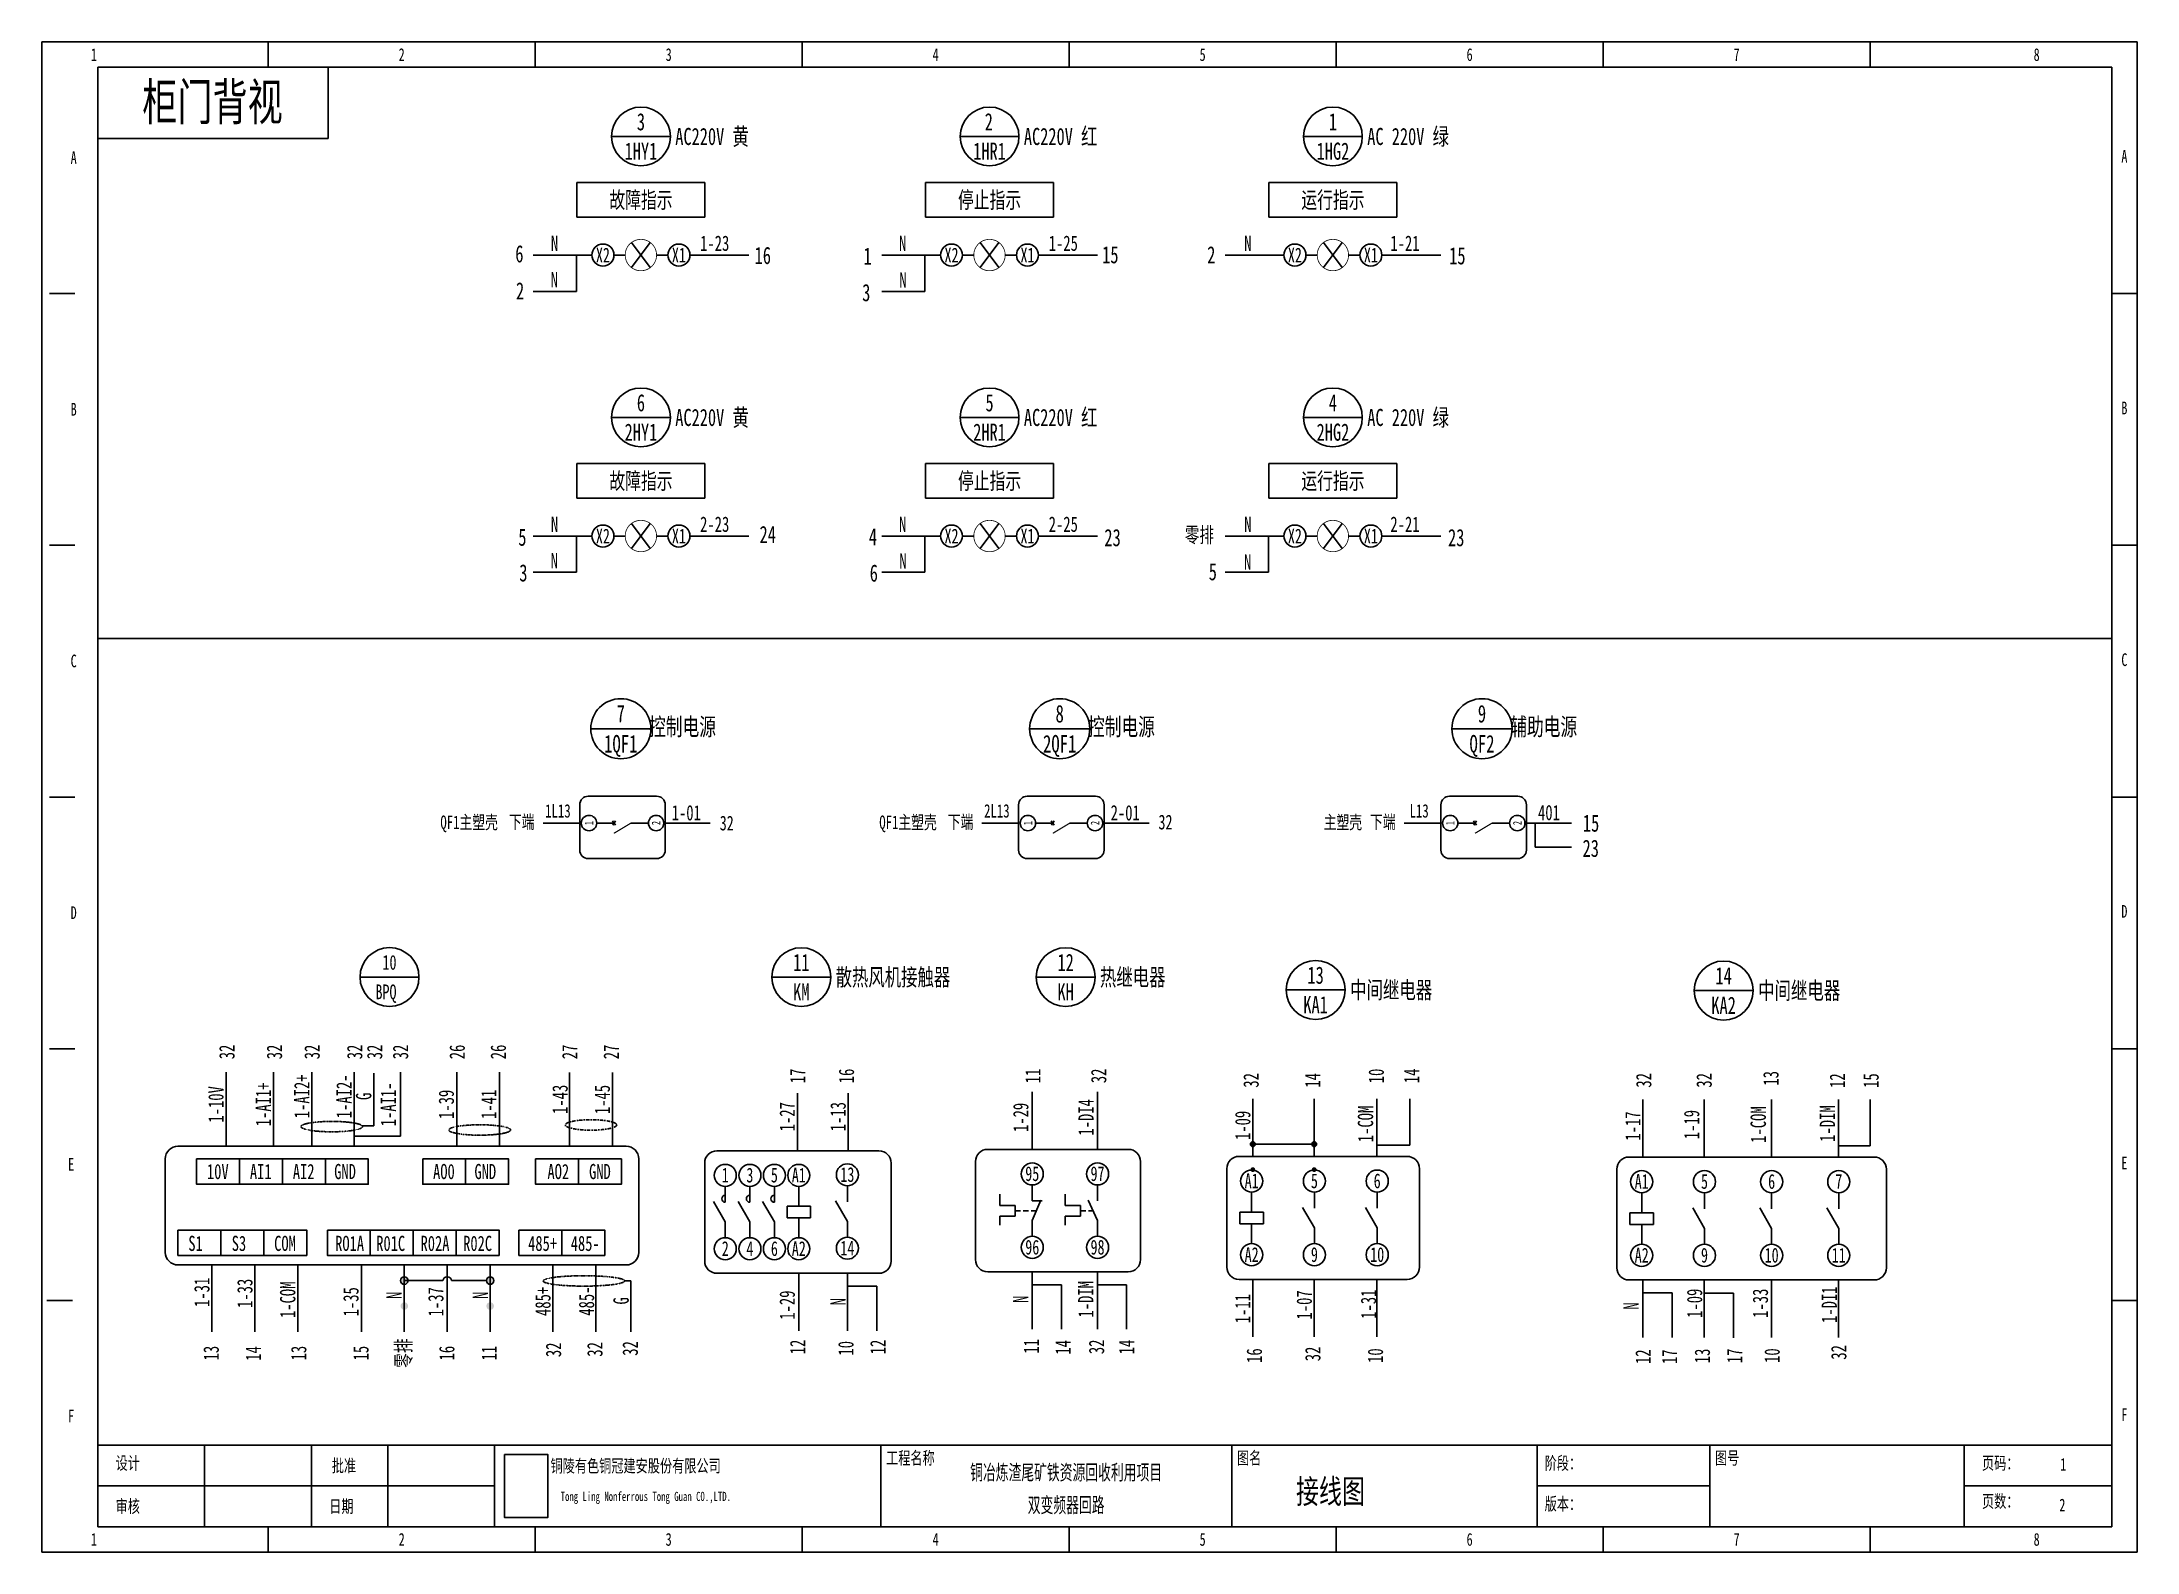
# Model space of a CAD drawing. Header units: millimetres. Extents: x 401220 to 2750366, y -101310 to 943175.
# Drawn here: x 1110437 to 1171020, y 442864 to 486537 of the extents above; entities that cross this region are included whole.
import ezdxf
from ezdxf.enums import TextEntityAlignment as Align

# ---------------------------------------------------------------- set-up
doc = ezdxf.new("R2010")
doc.units = ezdxf.units.MM
doc.linetypes.add('DASHDOT', pattern=[1, 0.5, -0.25, 0, -0.25])
doc.layers.add('SW', color=8, linetype='Continuous', lineweight=20)
doc.styles.add('IDQSTYLE', font='NSimSun.ttf', dxfattribs={"width": 0.7})
doc.styles.add('标准', font='NSimSun.ttf', dxfattribs={"width": 0.667})

msp = doc.modelspace()

# ---------------------------------------------------------------- texts
at = {"style": 'IDQSTYLE', "width": 0.7}
for s, p in [('1', (1111943.8, 485875.3)), ('2', (1120840.2, 485875.3)), ('3', (1128560.1, 485875.3)), ('4', (1136280, 485875.3)), ('5', (1144000, 485875.3)), ('6', (1151719.9, 485875.3)), ('7', (1159439.9, 485875.3)), ('8', (1168115.6, 485875.3)), ('A', (1111355.6, 482897.6)), ('A', (1170652.2, 482934.4)), ('B', (1111355.6, 475618.8)), ('B', (1170652.2, 475655.6)), ('C', (1111355.6, 468340)), ('C', (1170652.2, 468376.8)), ('D', (1111355.6, 461061.2)), ('D', (1170652.2, 461098)), ('E', (1111282.1, 453782.4)), ('E', (1170652.2, 453819.2)), ('F', (1111282.1, 446503.6)), ('F', (1170652.2, 446540.4)), ('1', (1111943.8, 442937.7)), ('2', (1120840.2, 442937.7)), ('3', (1128560.1, 442937.7)), ('4', (1136280, 442937.7)), ('5', (1144000, 442937.7)), ('6', (1151719.9, 442937.7)), ('7', (1159439.9, 442937.7)), ('8', (1168115.6, 442937.7))]:
    msp.add_text(s, height=368.4, dxfattribs=at).set_placement(p, align=Align.BOTTOM_CENTER)
msp.add_text('柜门背视', height=1063.02, dxfattribs=at).set_placement((1115370.9, 484823.2), align=Align.MIDDLE)
for s, height, p in [('3', 496.1, (1127757.9, 484228.1)), ('2', 496.1, (1137817.1, 484228.1)), ('1', 496.1, (1147766.7, 484228.1)), ('1HY1', 496.08, (1127757.9, 483377.6)), ('1HR1', 496.08, (1137837.8, 483377.6)), ('1HG2', 496.08, (1147766.7, 483377.6)), ('故障指示', 478.36, (1127757.9, 481968.6)), ('停止指示', 478.36, (1137837.8, 481967.6)), ('运行指示', 478.36, (1147766.7, 481968.6)), ('6', 496.1, (1124243.4, 480409.7)), ('N', 443.1, (1125259.9, 480715.2)), ('X2', 425.21, (1126658.1, 480372.8)), ('X1', 425.21, (1128855, 480372.8)), ('1-23', 443.1, (1129890.6, 480715.2)), ('16', 497.82, (1131281.3, 480362.2)), ('1', 496.1, (1134310.2, 480341.5)), ('N', 443.1, (1135326, 480715.2)), ('X2', 425.21, (1136738, 480372.8)), ('X1', 425.21, (1138934.9, 480372.8)), ('1-25', 443.1, (1139970.6, 480715.2)), ('15', 497.82, (1141330.7, 480383.4)), ('2', 496.1, (1144249.1, 480379.4)), ('N', 443.1, (1145306.4, 480715.2)), ('X2', 425.21, (1146666.8, 480372.8)), ('X1', 425.21, (1148863.7, 480372.8)), ('1-21', 443.1, (1149850.3, 480715.2)), ('15', 497.82, (1151364.9, 480352.7)), ('N', 443.1, (1125254.7, 479664.3)), ('N', 443.1, (1135336.4, 479651.9)), ('2', 496.1, (1124263.5, 479336.7)), ('3', 496.1, (1134273, 479287.1)), ('6', 496.1, (1127757.9, 476102.5)), ('5', 496.1, (1137837.8, 476102.5)), ('4', 496.1, (1147766.7, 476102.5)), ('2HY1', 496.08, (1127757.9, 475252.1)), ('2HR1', 496.08, (1137837.8, 475252.1)), ('2HG2', 496.08, (1147766.7, 475252.1)), ('故障指示', 478.36, (1127757.9, 473843.1)), ('停止指示', 478.36, (1137837.8, 473842)), ('运行指示', 478.36, (1147766.7, 473843.1)), ('N', 443.1, (1125259.9, 472589.6)), ('2-23', 443.1, (1129890.6, 472589.6)), ('N', 443.1, (1135326, 472589.6)), ('2-25', 443.1, (1139970.6, 472589.6)), ('零排', 443.1, (1143905.3, 472280.4)), ('N', 443.1, (1145306.4, 472589.6)), ('2-21', 443.1, (1149850.3, 472589.6)), ('5', 496.1, (1124329.9, 472214.3)), ('X2', 425.21, (1126658.1, 472247.3)), ('X1', 425.21, (1128855, 472247.3)), ('24', 497.82, (1131423.3, 472291.5)), ('4', 496.1, (1134467.4, 472229.7)), ('X2', 425.21, (1136738, 472247.3)), ('X1', 425.21, (1138934.9, 472247.3)), ('23', 497.82, (1141395.2, 472202.4)), ('X2', 425.21, (1146666.8, 472247.3)), ('X1', 425.21, (1148863.7, 472247.3)), ('23', 497.82, (1151331.7, 472202.4)), ('3', 496.1, (1124358.4, 471182.6)), ('N', 443.1, (1125254.7, 471538.8)), ('6', 496.1, (1134491.1, 471176.8)), ('N', 443.1, (1135336.4, 471526.4)), ('5', 496.1, (1144294.4, 471216.3)), ('N', 443.1, (1145301.3, 471496.4)), ('7', 506.8, (1127175.3, 467109.3)), ('8', 506.8, (1139866.5, 467109.3)), ('9', 506.8, (1152077.3, 467109.3)), ('1QF1', 506.77, (1127175.3, 466240.5)), ('控制电源', 506.77, (1128959.9, 466734.5)), ('2QF1', 506.77, (1139866.5, 466240.5)), ('控制电源', 506.77, (1141651.2, 466734.5)), ('QF2', 506.77, (1152077.3, 466240.5)), ('辅助电源', 506.77, (1153861.9, 466734.5)), ('1-01', 443.1, (1129069.7, 464245.4)), ('32', 425.55, (1130239, 463947.6)), ('2-01', 443.1, (1141760.9, 464245.4)), ('32', 425.55, (1142925.2, 463975.7)), ('401', 443.1, (1154013.9, 464251.5)), ('15', 497.82, (1155231.7, 463945.6)), ('23', 497.82, (1155221.8, 463217.1)), ('10', 426.23, (1120487.5, 459918.3)), ('11', 496.08, (1132394.5, 459917.2)), ('12', 496.08, (1140039, 459917.2)), ('BPQ ', 426.23, (1120487.5, 459065.8)), ('KM', 496.08, (1132394.5, 459066.8)), ('KH', 496.08, (1140039, 459066.8)), ('13', 497.82, (1147266.5, 459548.2)), ('14', 497.82, (1159063.7, 459530.4)), ('KA1', 497.82, (1147266.5, 458694.8)), ('KA2', 497.82, (1159063.7, 458677)), ('接线图', 696.18, (1147695.9, 444620.8))]:
    msp.add_text(s, height=height, dxfattribs=at).set_placement(p, align=Align.MIDDLE_CENTER)
for s, height, p in [('AC220V 黄', 496.08, (1128750.1, 483802.8)), ('AC220V 红', 496.08, (1138830, 483802.8)), ('AC 220V 绿', 496.08, (1148758.8, 483802.8)), ('AC220V 黄', 496.08, (1128750.1, 475677.3)), ('AC220V 红', 496.08, (1138830, 475677.3)), ('AC 220V 绿', 496.08, (1148758.8, 475677.3)), ('框架断路器配套', 0.142, (1119635.1, 459492)), ('散热风机接触器', 496.08, (1133386.6, 459492)), ('热继电器', 496.08, (1141031.1, 459492)), ('中间继电器', 497.82, (1148262.2, 459121.5)), ('中间继电器', 497.82, (1160059.4, 459103.7))]:
    msp.add_text(s, height=height, dxfattribs=at).set_placement(p, align=Align.MIDDLE_LEFT)
at = {"ltscale": 0.8, "style": 'IDQSTYLE', "width": 0.7}
for s, p in [('QF1主塑壳', (1122789.7, 463971)), ('下端', (1124308.6, 463982.7)), ('1L13', (1125358, 464300.1)), ('QF1主塑壳', (1135481, 463971)), ('下端', (1136999.9, 463982.7)), ('2L13', (1138049.3, 464300.1)), ('主塑壳', (1148055.8, 463971)), ('下端', (1149210.6, 463982.7)), ('L13', (1150260, 464300.1))]:
    msp.add_text(s, height=387.24, dxfattribs=at).set_placement(p, align=Align.MIDDLE_CENTER)
at = {"style": 'IDQSTYLE', "width": 0.7}
for s, p in [('1', (1126380.1, 463947.4)), ('2', (1128319.8, 463947.4)), ('1', (1139071.3, 463947.4)), ('2', (1141011, 463947.4)), ('1', (1151282.1, 463947.4)), ('2', (1153221.8, 463947.4))]:
    msp.add_text(s, height=247.1, rotation=90, dxfattribs=at).set_placement(p, align=Align.CENTER)
for s, p in [('32', (1115784.4, 457327.5)), ('32', (1117158.7, 457327.5)), ('32', (1118247.8, 457327.5)), ('32', (1119479.6, 457327.5)), ('32', (1120056.9, 457327.5)), ('32', (1120805.2, 457327.5)), ('26', (1122443, 457327.5)), ('26', (1123631.5, 457327.5)), ('27', (1125698.8, 457327.5)), ('27', (1126897.2, 457327.5)), ('17', (1132289.3, 456633.5)), ('16', (1133698.7, 456633.5)), ('11', (1139088.6, 456633.5)), ('32', (1140992.1, 456635.8)), ('10', (1149017.9, 456633.5)), ('14', (1150040.6, 456635.8)), ('1-10V', (1115468, 455812.3)), ('1-AI1+', (1116840.3, 455812.3)), ('1-AI2+', (1117951.8, 456043.7)), ('1-AI2-', (1119172.9, 456043.7)), ('1-AI1-', (1120453.4, 455812.3)), ('1-39', (1122128.8, 455812.3)), ('1-41', (1123356.8, 455812.3)), ('1-43', (1125417.4, 455956.9)), ('1-45', (1126638.1, 455953.3)), ('32', (1145398.9, 456506.2)), ('14', (1147179.8, 456506.2)), ('32', (1156752.3, 456506.2)), ('32', (1158498.3, 456506.2)), ('13', (1160429.7, 456565.1)), ('12', (1162352.8, 456498.7)), ('15', (1163324.9, 456499.8)), ('G', (1119740.7, 456043.7)), ('1-27', (1131985.6, 455456.4)), ('1-13', (1133456.8, 455456.4)), ('1-29', (1138740.2, 455435.1)), ('1-DI4', (1140627.3, 455435.1)), ('1-09', (1145158, 455204)), ('1-COM', (1148709, 455246.1)), ('1-17', (1156436.8, 455186.2)), ('1-19', (1158138.2, 455228.3)), ('1-COM', (1160065.7, 455228.3)), ('1-DIM', (1162064.4, 455256.8)), ('1-31', (1115060.1, 450376.2)), ('1-33', (1116304.3, 450346.3)), ('1-COM', (1117544.2, 450160.6)), ('1-35', (1119370.7, 450103.1)), ('N', (1120618.9, 450287.2)), ('1-37', (1121825.2, 450103.1)), ('N', (1123109.4, 450287.2)), ('485+', (1124921.9, 450114.5)), ('485-', (1126182.4, 450122.1)), ('G', (1127182.5, 450129.6)), ('1-29', (1131985.6, 450006.7)), ('N', (1133456.8, 450104.9)), ('N', (1138733.2, 450175.8)), ('1-DIM', (1140620.2, 450175.8)), ('1-11', (1145158, 449902.7)), ('1-07', (1146936.1, 450012)), ('1-31', (1148793.9, 450033.8)), ('1-09', (1158223, 450060)), ('1-33', (1160125.1, 450060.3)), ('1-DI1', (1162117, 450017.4)), ('N', (1156385.4, 449978.6)), ('零排', (1120890, 448618.3)), ('32', (1127446.6, 448753.3)), ('12', (1132289.3, 448796)), ('10', (1133682, 448757.9)), ('12', (1134609.3, 448794.9)), ('11', (1139044.5, 448813.4)), ('14', (1139962.5, 448785.6)), ('32', (1140930.6, 448799.6)), ('14', (1141799.2, 448793.5)), ('13', (1115328.8, 448618.3)), ('14', (1116547.9, 448607.9)), ('13', (1117860.8, 448618.3)), ('15', (1119659.3, 448618.3)), ('16', (1122143, 448618.3)), ('11', (1123367, 448618.3)), ('32', (1125228, 448713.8)), ('32', (1126424.2, 448725.7)), ('16', (1145491.5, 448545.8)), ('32', (1147183.9, 448594.6)), ('10', (1148993.7, 448545.8)), ('12', (1156734.9, 448514.4)), ('17', (1157498.6, 448514.4)), ('13', (1158446.7, 448537.9)), ('17', (1159385, 448537.9)), ('10', (1160464, 448545.8)), ('32', (1162393, 448639.1))]:
    msp.add_text(s, height=443.1, rotation=90, dxfattribs=at).set_placement(p, align=Align.MIDDLE_CENTER)
for s, p in [('10V', (1115210, 453650.4)), ('AI1', (1116451.2, 453650.4)), ('AI2', (1117692.5, 453650.4)), ('GND', (1118889.2, 453650.4)), ('AO0', (1121747.4, 453650.4)), ('GND', (1122944.1, 453650.4)), ('AO2', (1125054.6, 453650.4)), ('GND', (1126258.4, 453650.4)), ('S1', (1114671, 451573.1)), ('S3', (1115924.9, 451573.1)), ('COM', (1117153, 451573.1)), ('RO1A', (1118916.7, 451573.1)), ('R01C', (1120103.9, 451573.1)), ('R02A', (1121384.8, 451573.1)), ('R02C', (1122617.6, 451573.1)), ('485+', (1124496.2, 451573.1)), ('485-', (1125728.9, 451573.1))]:
    msp.add_text(s, height=438.73, dxfattribs=at).set_placement(p)
for s, height, p in [('1', 425.2, (1130196.6, 453554.1)), ('3', 425.2, (1130907.8, 453554.1)), ('5', 425.2, (1131616.5, 453554.1)), ('A1', 425.21, (1132322.7, 453554.1)), ('13', 425.21, (1133727.3, 453570)), ('95', 425.21, (1139073.6, 453594.8)), ('97', 425.21, (1140960.6, 453594.8)), ('A1', 426.7, (1145417.1, 453387.6)), ('A1', 426.7, (1145417.1, 453387.6)), ('5', 426.7, (1147231.9, 453387.6)), ('5', 426.7, (1147231.9, 453387.6)), ('6', 426.7, (1149046.6, 453387.6)), ('6', 426.7, (1149046.6, 453387.6)), ('A1', 426.7, (1156695.9, 453369.8)), ('A1', 426.7, (1156695.9, 453369.8)), ('5', 426.7, (1158510.7, 453369.8)), ('6', 426.7, (1160452.4, 453369.8)), ('6', 426.7, (1160452.4, 453369.8)), ('7', 426.7, (1162394.1, 453369.8)), ('7', 426.7, (1162394.1, 453369.8)), ('2', 425.2, (1130196.6, 451428.8)), ('4', 425.2, (1130907.8, 451428.8)), ('6', 425.2, (1131616.5, 451428.8)), ('A2', 425.21, (1132322.7, 451428.8)), ('14', 425.21, (1133727.3, 451444.7)), ('96', 425.21, (1139073.6, 451469.5)), ('98', 425.21, (1140960.6, 451469.5)), ('A2', 426.7, (1145417.1, 451254.8)), ('A2', 426.7, (1145417.1, 451254.8)), ('9', 426.7, (1147231.9, 451254.8)), ('9', 426.7, (1147231.9, 451254.8)), ('10', 426.7, (1149046.6, 451254.8)), ('10', 426.7, (1149046.6, 451254.8)), ('A2', 426.7, (1156695.9, 451237)), ('A2', 426.7, (1156695.9, 451237)), ('9', 426.7, (1158510.7, 451237)), ('9', 426.7, (1158510.7, 451237)), ('10', 426.7, (1160452.4, 451237)), ('10', 426.7, (1160452.4, 451237)), ('11', 426.7, (1162394.1, 451237)), ('1', 368.4, (1168887.6, 445216.9)), ('2', 368.4, (1168858.2, 444040.6))]:
    msp.add_text(s, height=height, dxfattribs=at).set_placement(p, align=Align.CENTER)
for s, p in [('设计', (1112568.8, 445143.4)), ('批准', (1118818.3, 445069.9)), ('工程名称', (1134846.3, 445290.5)), ('图名', (1144992.6, 445290.5)), ('阶段：', (1153888.9, 445143.4)), ('图号', (1158814.9, 445290.5)), ('页码：', (1166534.9, 445143.4)), ('审核', (1112568.8, 443893.5)), ('日期', (1118744.7, 443893.5)), ('版本：', (1153888.9, 443967)), ('页数：', (1166534.9, 444040.6))]:
    msp.add_text(s, height=368.35, dxfattribs=at).set_placement(p, align=Align.BOTTOM_LEFT)
for s, height, p in [('铜陵有色铜冠建安股份有限公司', 368.352, (1125142.9, 445542.6)), ('Tong Ling Nonferrous Tong Guan CO.,LTD.', 265.213, (1125437, 444607.4))]:
    msp.add_text(s, height=height, dxfattribs=at).set_placement(p, align=Align.TOP_LEFT)
at = {"layer": 'SW', "color": 7, "linetype": 'Continuous', "lineweight": 25, "style": '标准', "width": 0.62}
for s, p in [('铜冶炼渣尾矿铁资源回收利用项目', (1140052.6, 444952.6)), ('双变频器回路', (1140052.6, 444008.8))]:
    msp.add_text(s, height=437.5, dxfattribs=at).set_placement(p, align=Align.CENTER)

# ---------------------------------------------------------------- hatches: boundary and pattern name
h = msp.add_hatch(color=256)
h.dxf.hatch_style = 1
h.paths.add_polyline_path([(1145450.6, 454729.4, 0.4142136), (1145381.3, 454660.1), (1145450.6, 454660.1)])
h.paths.add_polyline_path([(1145450.6, 454660.1), (1145381.3, 454660.1, 0.4142136), (1145450.6, 454590.7)])
h.paths.add_polyline_path([(1145520, 454660.1, 0.4142136), (1145450.6, 454729.4), (1145450.6, 454590.7, 0.4142136)])
h = msp.add_hatch(color=256)
h.dxf.hatch_style = 1
h.paths.add_polyline_path([(1147226, 454729.4, 0.4142136), (1147156.6, 454660.1), (1147226, 454660.1)])
h.paths.add_polyline_path([(1147226, 454660.1), (1147156.6, 454660.1, 0.4142136), (1147226, 454590.7)])
h.paths.add_polyline_path([(1147295.4, 454660.1, 0.4142136), (1147226, 454729.4), (1147226, 454590.7, 0.4142136)])
h = msp.add_hatch(color=256)
h.dxf.hatch_style = 1
h.paths.add_polyline_path([(1145450.6, 453994.4, 0.4142136), (1145381.3, 453925), (1145450.6, 453925)])
h.paths.add_polyline_path([(1145450.6, 453925), (1145381.3, 453925, 0.4142136), (1145450.6, 453855.6)])
h.paths.add_polyline_path([(1145520, 453925, 0.4142136), (1145450.6, 453994.4), (1145450.6, 453855.6, 0.4142136)])
h = msp.add_hatch(color=256)
h.dxf.hatch_style = 1
h.paths.add_polyline_path([(1147226, 453994.4, 0.4142136), (1147156.6, 453925), (1147226, 453925)])
h.paths.add_polyline_path([(1147226, 453925), (1147156.6, 453925, 0.4142136), (1147226, 453855.6)])
h.paths.add_polyline_path([(1147295.4, 453925, 0.4142136), (1147226, 453994.4), (1147226, 453855.6, 0.4142136)])
h = msp.add_hatch(color=256)
h.dxf.hatch_style = 1
h.paths.add_polyline_path([(1120915.5, 450822.9, 0.4142136), (1120807.5, 450714.9, 0.4142136), (1120915.5, 450606.9)])
h.paths.add_polyline_path([(1121023.5, 450714.9), (1120915.5, 450714.9), (1120915.5, 450606.9, 0.4142136)])
h.paths.add_polyline_path([(1120915.5, 450822.9), (1120915.5, 450714.9), (1121023.5, 450714.9, 0.4142136)])
h.paths.add_polyline_path([(1123398, 450822.9, 0.4142136), (1123290, 450714.9, 0.4142136), (1123398, 450606.9)])
h.paths.add_polyline_path([(1123398, 450822.9), (1123398, 450606.9, 0.4142136), (1123506, 450714.9, 0.4142136)])
h = msp.add_hatch(color=256)
h.dxf.hatch_style = 1
h.paths.add_polyline_path([(1120915.5, 450087.8, 0.4142136), (1120807.5, 449979.8, 0.4142136), (1120915.5, 449871.9)])
h.paths.add_polyline_path([(1121023.5, 449979.8), (1120915.5, 449979.8), (1120915.5, 449871.9, 0.4142136)])
h.paths.add_polyline_path([(1120915.5, 450087.8), (1120915.5, 449979.8), (1121023.5, 449979.8, 0.4142136)])
h.paths.add_polyline_path([(1123398, 450087.8, 0.4142136), (1123290, 449979.8, 0.4142136), (1123398, 449871.9)])
h.paths.add_polyline_path([(1123398, 450087.8), (1123398, 449871.9, 0.4142136), (1123506, 449979.8, 0.4142136)])

# ---------------------------------------------------------------- linework, layer by layer
at = {"ltscale": 4}
for p, q in [((1116980.2, 485801.8), (1116980.2, 486537)), ((1124700.1, 485801.8), (1124700.1, 486537)), ((1132420.1, 485801.8), (1132420.1, 486537)), ((1140140, 485801.8), (1140140, 486537)), ((1147860, 485801.8), (1147860, 486537)), ((1155579.9, 485801.8), (1155579.9, 486537)), ((1163299.9, 485801.8), (1163299.9, 486537)), ((1110657.2, 479258.2), (1111392.4, 479258.2)), ((1170284.6, 479258.2), (1171019.8, 479258.2)), ((1110657.2, 471979.4), (1111392.4, 471979.4)), ((1170284.6, 471979.4), (1171019.8, 471979.4)), ((1110657.2, 464700.6), (1111392.4, 464700.6)), ((1170284.6, 464700.6), (1171019.8, 464700.6)), ((1110657.2, 457421.8), (1111392.4, 457421.8)), ((1170284.6, 457421.8), (1171019.8, 457421.8)), ((1110583.7, 450143), (1111318.9, 450143)), ((1170284.6, 450143), (1171019.8, 450143)), ((1112054.1, 445952.2), (1170284.6, 445952.2)), ((1115142.1, 445952.2), (1115142.1, 443599.4)), ((1118230.1, 445952.2), (1118230.1, 443599.4)), ((1120435.8, 445952.2), (1120435.8, 443599.4)), ((1123523.8, 445952.2), (1123523.8, 443599.4)), ((1134699.3, 445952.2), (1134699.3, 443599.4)), ((1144845.5, 445952.2), (1144845.5, 443599.4)), ((1153668.3, 445952.2), (1153668.3, 443599.4)), ((1158667.9, 445952.2), (1158667.9, 443599.4)), ((1166020.2, 445952.2), (1166020.2, 443599.4)), ((1112054.1, 444775.8), (1123523.8, 444775.8)), ((1153668.3, 444775.8), (1158667.9, 444775.8)), ((1166020.2, 444775.8), (1170284.6, 444775.8)), ((1116980.2, 442864.2), (1116980.2, 443599.4)), ((1124700.1, 442864.2), (1124700.1, 443599.4)), ((1132420.1, 442864.2), (1132420.1, 443599.4)), ((1140140, 442864.2), (1140140, 443599.4)), ((1147860, 442864.2), (1147860, 443599.4)), ((1155579.9, 442864.2), (1155579.9, 443599.4)), ((1163299.9, 442864.2), (1163299.9, 443599.4))]:
    msp.add_line(p, q, dxfattribs=at)
for p, q in [((1120246.7, 485801.8), (1112054.1, 485801.8)), ((1112054.1, 483742.1), (1118710.4, 483742.1)), ((1126907.5, 483802.8), (1128608.4, 483802.8)), ((1136987.4, 483802.8), (1138688.2, 483802.8)), ((1146916.3, 483802.8), (1148617.1, 483802.8)), ((1125906.6, 482473.1), (1129609.3, 482473.1)), ((1125906.6, 481464.1), (1125906.6, 482473.1)), ((1129609.3, 482473.1), (1129609.3, 481464.1)), ((1135986.4, 482473.1), (1139689.2, 482473.1)), ((1135986.4, 481464.1), (1135986.4, 482473.1)), ((1139689.2, 482473.1), (1139689.2, 481464.1)), ((1145915.3, 482473.1), (1149618.1, 482473.1)), ((1145915.3, 481464.1), (1145915.3, 482473.1)), ((1149618.1, 482473.1), (1149618.1, 481464.1)), ((1129609.3, 481464.1), (1125906.6, 481464.1)), ((1139689.2, 481464.1), (1135986.4, 481464.1)), ((1149618.1, 481464.1), (1145915.3, 481464.1)), ((1127484.4, 480735.7), (1128028.7, 480010)), ((1137564.3, 480735.7), (1138108.5, 480010)), ((1147493.1, 480735.7), (1148037.4, 480010)), ((1126340.6, 480372.8), (1124639.7, 480372.8)), ((1125890.8, 480372.8), (1125890.8, 479323.6)), ((1126977, 480372.8), (1127189.6, 480372.8)), ((1127189.6, 480372.8), (1127303, 480372.8)), ((1128210.1, 480372.8), (1128323.5, 480372.8)), ((1128323.5, 480372.8), (1128536.1, 480372.8)), ((1129175.3, 480372.8), (1130876.1, 480372.8)), ((1136420.5, 480372.8), (1134719.6, 480372.8)), ((1135970.7, 480372.8), (1135970.7, 479323.6)), ((1137056.9, 480372.8), (1137269.5, 480372.8)), ((1137269.5, 480372.8), (1137382.9, 480372.8)), ((1138290, 480372.8), (1138403.3, 480372.8)), ((1138403.3, 480372.8), (1138616, 480372.8)), ((1139255.2, 480372.8), (1140956, 480372.8)), ((1146349.3, 480372.8), (1144648.5, 480372.8)), ((1146985.7, 480372.8), (1147198.3, 480372.8)), ((1147198.3, 480372.8), (1147311.7, 480372.8)), ((1148218.8, 480372.8), (1148332.2, 480372.8)), ((1148332.2, 480372.8), (1148544.8, 480372.8)), ((1149184, 480372.8), (1150884.9, 480372.8)), ((1125890.8, 479323.6), (1124639.7, 479323.6)), ((1135970.7, 479323.6), (1134719.6, 479323.6)), ((1126907.5, 475677.3), (1128608.4, 475677.3)), ((1136987.4, 475677.3), (1138688.2, 475677.3)), ((1146916.3, 475677.3), (1148617.1, 475677.3)), ((1125906.6, 474347.5), (1129609.3, 474347.5)), ((1125906.6, 473338.6), (1125906.6, 474347.5)), ((1129609.3, 474347.5), (1129609.3, 473338.6)), ((1135986.4, 474347.5), (1139689.2, 474347.5)), ((1135986.4, 473338.6), (1135986.4, 474347.5)), ((1139689.2, 474347.5), (1139689.2, 473338.6)), ((1145915.3, 474347.5), (1149618.1, 474347.5)), ((1145915.3, 473338.6), (1145915.3, 474347.5)), ((1149618.1, 474347.5), (1149618.1, 473338.6)), ((1129609.3, 473338.6), (1125906.6, 473338.6)), ((1139689.2, 473338.6), (1135986.4, 473338.6)), ((1149618.1, 473338.6), (1145915.3, 473338.6)), ((1127484.4, 472610.1), (1128028.7, 471884.4)), ((1137564.3, 472610.1), (1138108.5, 471884.4)), ((1147493.1, 472610.1), (1148037.4, 471884.4)), ((1126340.6, 472247.3), (1124639.7, 472247.3)), ((1125890.8, 472247.3), (1125890.8, 471198.1)), ((1126977, 472247.3), (1127189.6, 472247.3)), ((1127189.6, 472247.3), (1127303, 472247.3)), ((1128210.1, 472247.3), (1128323.5, 472247.3)), ((1128323.5, 472247.3), (1128536.1, 472247.3)), ((1129175.3, 472247.3), (1130876.1, 472247.3)), ((1136420.5, 472247.3), (1134719.6, 472247.3)), ((1135970.7, 472247.3), (1135970.7, 471198.1)), ((1137056.9, 472247.3), (1137269.5, 472247.3)), ((1137269.5, 472247.3), (1137382.9, 472247.3)), ((1138290, 472247.3), (1138403.3, 472247.3)), ((1138403.3, 472247.3), (1138616, 472247.3)), ((1139255.2, 472247.3), (1140956, 472247.3)), ((1146349.3, 472247.3), (1144648.5, 472247.3)), ((1145899.5, 472247.3), (1145899.5, 471198.1)), ((1146985.7, 472247.3), (1147198.3, 472247.3)), ((1147198.3, 472247.3), (1147311.7, 472247.3)), ((1148218.8, 472247.3), (1148332.2, 472247.3)), ((1148332.2, 472247.3), (1148544.8, 472247.3)), ((1149184, 472247.3), (1150884.9, 472247.3)), ((1125890.8, 471198.1), (1124639.7, 471198.1)), ((1135970.7, 471198.1), (1134719.6, 471198.1)), ((1145899.5, 471198.1), (1144648.5, 471198.1)), ((1112054.1, 469282.4), (1170284.6, 469282.4)), ((1126306.5, 466674.9), (1128044, 466674.9)), ((1138997.8, 466674.9), (1140735.3, 466674.9)), ((1151208.5, 466674.9), (1152946, 466674.9)), ((1126234.7, 464723.8), (1128211.6, 464723.8)), ((1138926, 464723.8), (1140902.9, 464723.8)), ((1151136.7, 464723.8), (1153113.6, 464723.8)), ((1125987.6, 464476.7), (1125987.6, 463165.5)), ((1128458.7, 464476.7), (1128458.7, 463165.5)), ((1138678.9, 464476.7), (1138678.9, 463165.5)), ((1141150, 464476.7), (1141150, 463165.5)), ((1150889.6, 464476.7), (1150889.6, 463165.5)), ((1153360.7, 464476.7), (1153360.7, 463165.5)), ((1125658.8, 463944.1), (1124927.3, 463944.1)), ((1125985, 463944.1), (1125253.5, 463944.1)), ((1126478.9, 463947.4), (1126728.9, 463947.4)), ((1126976, 463947.4), (1126728.9, 463947.4)), ((1126932.8, 464012.3), (1127019.3, 463882.6)), ((1126940.7, 463882.6), (1127017.7, 464012.3)), ((1127717.4, 463947.4), (1127470.3, 463947.4)), ((1127717.4, 463947.4), (1127973.8, 463947.4)), ((1128458.7, 463947.4), (1129764.3, 463947.4)), ((1138350.1, 463944.1), (1137618.6, 463944.1)), ((1138676.3, 463944.1), (1137944.8, 463944.1)), ((1139170.2, 463947.4), (1139420.2, 463947.4)), ((1139667.3, 463947.4), (1139420.2, 463947.4)), ((1139624.1, 464012.3), (1139710.5, 463882.6)), ((1139632, 463882.6), (1139709, 464012.3)), ((1140408.7, 463947.4), (1140161.6, 463947.4)), ((1140408.7, 463947.4), (1140665.1, 463947.4)), ((1141150, 463947.4), (1142455.6, 463947.4)), ((1150560.8, 463944.1), (1149829.3, 463944.1)), ((1150887, 463944.1), (1150155.5, 463944.1)), ((1151380.9, 463947.4), (1151630.9, 463947.4)), ((1151878, 463947.4), (1151630.9, 463947.4)), ((1151834.8, 464012.3), (1151921.3, 463882.6)), ((1151842.7, 463882.6), (1151919.7, 464012.3)), ((1152619.4, 463947.4), (1152372.3, 463947.4)), ((1152619.4, 463947.4), (1152875.8, 463947.4)), ((1153360.7, 463947.4), (1154666.3, 463947.4)), ((1153610.2, 463947.4), (1153610.2, 463252.1)), ((1126234.7, 462918.4), (1128211.6, 462918.4)), ((1138926, 462918.4), (1140902.9, 462918.4)), ((1151136.7, 462918.4), (1153113.6, 462918.4)), ((1153610.2, 463252.1), (1154666.3, 463252.1)), ((1119635.1, 459492), (1121340, 459492)), ((1131544, 459492), (1133244.9, 459492)), ((1139188.6, 459492), (1140889.4, 459492)), ((1146413.1, 459121.5), (1148119.9, 459121.5)), ((1158210.3, 459103.7), (1159917.1, 459103.7)), ((1115762, 454814.9), (1115762, 456746.3)), ((1115762, 454601), (1115762, 456532.4)), ((1117134.3, 454814.9), (1117134.3, 456746.3)), ((1117134.3, 454601), (1117134.3, 456532.4)), ((1118245.8, 454814.9), (1118245.8, 456746.3)), ((1118245.8, 454601), (1118245.8, 456532.4)), ((1119468.4, 454814.9), (1119468.4, 456746.3)), ((1119468.4, 454601), (1119468.4, 456532.4)), ((1120037.6, 455187), (1120037.6, 456710)), ((1120808.9, 454892.6), (1120808.9, 456746.3)), ((1122430.5, 454814.9), (1122430.5, 456746.3)), ((1122430.5, 454601), (1122430.5, 456532.4)), ((1123671.7, 454814.9), (1123671.7, 456746.3)), ((1123671.7, 454601), (1123671.7, 456532.4)), ((1125696, 454800.9), (1125696, 456732.3)), ((1125696, 454601), (1125696, 456532.4)), ((1126937.3, 454800.9), (1126937.3, 456732.3)), ((1126937.3, 454601), (1126937.3, 456532.4)), ((1132285.5, 454470.7), (1132285.5, 456131.2)), ((1133750.6, 454470.7), (1133750.6, 456131.2)), ((1133750.6, 454470.7), (1133750.6, 456131.2)), ((1133750.6, 454470.7), (1133750.6, 456131.2)), ((1139067.7, 454511.4), (1139067.7, 456172)), ((1140954.8, 454511.4), (1140954.8, 456172)), ((1145450.6, 454307.4), (1145450.6, 455973.8)), ((1145450.6, 454307.4), (1145450.6, 455973.8)), ((1147226, 454307.4), (1147226, 455973.8)), ((1147226, 454307.4), (1147226, 455973.8)), ((1149040.7, 454307.4), (1149040.7, 455973.8)), ((1149040.7, 454307.4), (1149040.7, 455973.8)), ((1149992.2, 454895), (1149992.2, 455973.8)), ((1149992.2, 454630.6), (1149992.2, 455973.8)), ((1149992.2, 454895), (1149992.2, 455973.8)), ((1149992.2, 454630.6), (1149992.2, 455973.8)), ((1156729.4, 454289.6), (1156729.4, 455956)), ((1156729.4, 454289.6), (1156729.4, 455956)), ((1158504.8, 454289.6), (1158504.8, 455956)), ((1158504.8, 454289.6), (1158504.8, 455956)), ((1160446.5, 454289.6), (1160446.5, 455956)), ((1160446.5, 454289.6), (1160446.5, 455956)), ((1162388.2, 454289.6), (1162388.2, 455956)), ((1162388.2, 454289.6), (1162388.2, 455956)), ((1163302.3, 454612.8), (1163302.3, 455956)), ((1163302.3, 454612.8), (1163302.3, 455956)), ((1119703.6, 455187), (1120037.6, 455187)), ((1114370.2, 454601), (1127330.3, 454601)), ((1119468.4, 454892.6), (1120678, 454892.6)), ((1120678, 454892.6), (1120808.9, 454892.6)), ((1134638.6, 454470.7), (1129955.5, 454470.7)), ((1134638.6, 454470.7), (1130111.7, 454470.7)), ((1141848.6, 454511.4), (1137786.3, 454511.4)), ((1147226, 454660.1), (1145450.6, 454660.1)), ((1149040.7, 454630.6), (1149992.2, 454630.6)), ((1149040.7, 454630.6), (1149992.2, 454630.6)), ((1162388.2, 454612.8), (1163302.3, 454612.8)), ((1162388.2, 454612.8), (1163302.3, 454612.8)), ((1114910, 454235.4), (1114910, 453504.2)), ((1115781.5, 454235.4), (1115050.2, 454235.4)), ((1116151.3, 454235.4), (1116151.3, 453504.2)), ((1116151.3, 454235.4), (1116151.3, 453504.2)), ((1116151.3, 453504.2), (1116151.3, 454235.4)), ((1117022.7, 454235.4), (1116291.5, 454235.4)), ((1117392.5, 454235.4), (1117392.5, 453504.2)), ((1117392.5, 454235.4), (1117392.5, 453504.2)), ((1117392.5, 453504.2), (1117392.5, 454235.4)), ((1118263.9, 454235.4), (1117532.7, 454235.4)), ((1119365, 454235.4), (1118633.8, 454235.4)), ((1118633.8, 454235.4), (1118633.8, 453504.2)), ((1118633.8, 453504.2), (1118633.8, 454235.4)), ((1121447.5, 454235.4), (1121447.5, 453504.2)), ((1122318.9, 454235.4), (1121587.7, 454235.4)), ((1123419.9, 454235.4), (1122688.7, 454235.4)), ((1122688.7, 454235.4), (1122688.7, 453504.2)), ((1122688.7, 453504.2), (1122688.7, 454235.4)), ((1129601.2, 454116.3), (1129601.2, 451281.6)), ((1134992.9, 451281.6), (1134992.9, 454116.3)), ((1137432, 454157.1), (1137432, 451322.4)), ((1142202.9, 451322.4), (1142202.9, 454157.1)), ((1144697.5, 453951.8), (1144697.5, 451107.2)), ((1144697.5, 453951.8), (1144697.5, 451107.2)), ((1148118.1, 454307.4), (1145053.1, 454307.4)), ((1148118.1, 454307.4), (1145053.1, 454307.4)), ((1149913.6, 454307.4), (1145117.6, 454307.4)), ((1149913.6, 454307.4), (1145117.6, 454307.4)), ((1148739.1, 454307.4), (1145674.1, 454307.4)), ((1148739.1, 454307.4), (1145674.1, 454307.4)), ((1150269.2, 451107.2), (1150269.2, 453951.8)), ((1150269.2, 451107.2), (1150269.2, 453951.8)), ((1155976.3, 453934), (1155976.3, 451089.3)), ((1155976.3, 453934), (1155976.3, 451089.3)), ((1160369.6, 454289.6), (1156331.9, 454289.6)), ((1160369.6, 454289.6), (1156331.9, 454289.6)), ((1163415.6, 454289.6), (1160369.6, 454289.6)), ((1163415.6, 454289.6), (1160369.6, 454289.6)), ((1163771.2, 451089.3), (1163771.2, 453934)), ((1163771.2, 451089.3), (1163771.2, 453934)), ((1115050.2, 453504.2), (1115781.5, 453504.2)), ((1116291.5, 453504.2), (1117022.7, 453504.2)), ((1117532.7, 453504.2), (1118263.9, 453504.2)), ((1118633.8, 453504.2), (1119365, 453504.2)), ((1118774, 453504.2), (1119505.2, 453504.2)), ((1121587.7, 453504.2), (1122318.9, 453504.2)), ((1122688.7, 453504.2), (1123419.9, 453504.2)), ((1122828.9, 453504.2), (1123560.1, 453504.2)), ((1124853.2, 453504.2), (1125584.4, 453504.2)), ((1126094.5, 453504.2), (1126825.7, 453504.2)), ((1130196.6, 453439.8), (1130196.6, 453263.5)), ((1130196.6, 452980), (1130196.6, 453263.5)), ((1130907.8, 453439.8), (1130907.8, 453263.5)), ((1130907.8, 452980), (1130907.8, 453263.5)), ((1131616.5, 453439.8), (1131616.5, 453263.5)), ((1131616.5, 452980), (1131616.5, 453263.5)), ((1132322.7, 453439.8), (1132322.7, 453263.5)), ((1132322.7, 453263.5), (1132322.7, 452866.6)), ((1133727.3, 453455.8), (1133727.3, 453279.4)), ((1133727.3, 453279.4), (1133727.3, 452996)), ((1138134.8, 453210.5), (1138134.8, 452889.9)), ((1139073.6, 453480.6), (1139073.6, 453304.2)), ((1139073.6, 453304.2), (1139073.6, 453020.8)), ((1140021.9, 453210.5), (1140021.9, 452889.9)), ((1140960.6, 453480.6), (1140960.6, 453304.2)), ((1140960.6, 453304.2), (1140960.6, 453020.8)), ((1145417.1, 453272.9), (1145417.1, 453096)), ((1145417.1, 453272.9), (1145417.1, 453096)), ((1147231.9, 453272.9), (1147231.9, 453096)), ((1147231.9, 453272.9), (1147231.9, 453096)), ((1149046.6, 453272.9), (1149046.6, 453096)), ((1149046.6, 453272.9), (1149046.6, 453096)), ((1156695.9, 453255.1), (1156695.9, 453078.1)), ((1156695.9, 453255.1), (1156695.9, 453078.1)), ((1158510.7, 453255.1), (1158510.7, 453078.1)), ((1158510.7, 453255.1), (1158510.7, 453078.1)), ((1160452.4, 453255.1), (1160452.4, 453078.1)), ((1160452.4, 453255.1), (1160452.4, 453078.1)), ((1162394.1, 453255.1), (1162394.1, 453078.1)), ((1162394.1, 453255.1), (1162394.1, 453078.1)), ((1130196.6, 452413.1), (1129856.5, 453002.2)), ((1130907.8, 452413.1), (1130567.7, 453002.2)), ((1131616.5, 452413.1), (1131276.4, 453002.2)), ((1131982.5, 452866.6), (1131982.5, 452526.4)), ((1132662.9, 452866.6), (1131982.5, 452866.6)), ((1132662.9, 452526.4), (1132662.9, 452866.6)), ((1133727.3, 452429), (1133387.1, 453018.2)), ((1138134.8, 452889.9), (1138578.2, 452889.9)), ((1138578.2, 452575.1), (1138134.8, 452575.1)), ((1138134.8, 452575.1), (1138134.8, 452318.6)), ((1138578.2, 452889.9), (1138578.2, 452575.1)), ((1138578.2, 452732.5), (1138730.5, 452732.5)), ((1138808.7, 452732.5), (1138960.9, 452732.5)), ((1139039.1, 452732.5), (1139191.4, 452732.5)), ((1139073.6, 452453.8), (1139322.7, 453043)), ((1139073.6, 453020.8), (1139361.1, 453020.8)), ((1140021.9, 452889.9), (1140465.2, 452889.9)), ((1140465.2, 452575.1), (1140021.9, 452575.1)), ((1140021.9, 452575.1), (1140021.9, 452318.6)), ((1140465.2, 452889.9), (1140465.2, 452575.1)), ((1140465.2, 452732.5), (1140617.5, 452732.5)), ((1140960.6, 452453.8), (1140691.5, 453043)), ((1140695.7, 452732.5), (1140848, 452732.5)), ((1145075.8, 452697.7), (1145075.8, 452356.3)), ((1145758.5, 452697.7), (1145075.8, 452697.7)), ((1145075.8, 452697.7), (1145075.8, 452356.3)), ((1145758.5, 452697.7), (1145075.8, 452697.7)), ((1145417.1, 453096), (1145417.1, 452697.7)), ((1145417.1, 453096), (1145417.1, 452697.7)), ((1145758.5, 452356.3), (1145758.5, 452697.7)), ((1145758.5, 452356.3), (1145758.5, 452697.7)), ((1147231.9, 452242.6), (1146890.5, 452833.8)), ((1147231.9, 452242.6), (1146890.5, 452833.8)), ((1147231.9, 453096), (1147231.9, 452811.5)), ((1147231.9, 453096), (1147231.9, 452811.5)), ((1149046.6, 452242.6), (1148705.2, 452833.8)), ((1149046.6, 452242.6), (1148705.2, 452833.8)), ((1149046.6, 453096), (1149046.6, 452811.5)), ((1149046.6, 453096), (1149046.6, 452811.5)), ((1156354.6, 452679.9), (1156354.6, 452338.5)), ((1157037.3, 452679.9), (1156354.6, 452679.9)), ((1156354.6, 452679.9), (1156354.6, 452338.5)), ((1157037.3, 452679.9), (1156354.6, 452679.9)), ((1156695.9, 453078.1), (1156695.9, 452679.9)), ((1156695.9, 453078.1), (1156695.9, 452679.9)), ((1157037.3, 452338.5), (1157037.3, 452679.9)), ((1157037.3, 452338.5), (1157037.3, 452679.9)), ((1158510.7, 452224.7), (1158169.3, 452816)), ((1158510.7, 452224.7), (1158169.3, 452816)), ((1158510.7, 453078.1), (1158510.7, 452793.7)), ((1158510.7, 453078.1), (1158510.7, 452793.7)), ((1160452.4, 452224.7), (1160111, 452816)), ((1160452.4, 452224.7), (1160111, 452816)), ((1160452.4, 453078.1), (1160452.4, 452793.7)), ((1160452.4, 453078.1), (1160452.4, 452793.7)), ((1162394.1, 452224.7), (1162052.7, 452816)), ((1162394.1, 452224.7), (1162052.7, 452816)), ((1162394.1, 453078.1), (1162394.1, 452793.7)), ((1162394.1, 453078.1), (1162394.1, 452793.7)), ((1115612.3, 452174.7), (1115612.3, 451443.5)), ((1115612.3, 451443.5), (1115612.3, 452174.7)), ((1130196.6, 452129.6), (1130196.6, 452413.1)), ((1130196.6, 452129.6), (1130196.6, 451956.1)), ((1130907.8, 452129.6), (1130907.8, 452413.1)), ((1130907.8, 452129.6), (1130907.8, 451956.1)), ((1131616.5, 452129.6), (1131616.5, 452413.1)), ((1131616.5, 452129.6), (1131616.5, 451956.1)), ((1131982.5, 452526.4), (1132662.9, 452526.4)), ((1132322.7, 452526.4), (1132322.7, 452129.6)), ((1132322.7, 452129.6), (1132322.7, 451956.1)), ((1133727.3, 452145.5), (1133727.3, 452429)), ((1133727.3, 452145.5), (1133727.3, 451972.1)), ((1139073.6, 452170.3), (1139073.6, 452453.8)), ((1139073.6, 452170.3), (1139073.6, 451996.9)), ((1140960.6, 452170.3), (1140960.6, 452453.8)), ((1140960.6, 452170.3), (1140960.6, 451996.9)), ((1145075.8, 452356.3), (1145758.5, 452356.3)), ((1145075.8, 452356.3), (1145758.5, 452356.3)), ((1145417.1, 452356.3), (1145417.1, 451958.1)), ((1145417.1, 452356.3), (1145417.1, 451958.1)), ((1145417.1, 451958.1), (1145417.1, 451784)), ((1145417.1, 451958.1), (1145417.1, 451784)), ((1147231.9, 451958.1), (1147231.9, 452242.6)), ((1147231.9, 451958.1), (1147231.9, 452242.6)), ((1147231.9, 451958.1), (1147231.9, 451784)), ((1147231.9, 451958.1), (1147231.9, 451784)), ((1149046.6, 451958.1), (1149046.6, 452242.6)), ((1149046.6, 451958.1), (1149046.6, 452242.6)), ((1149046.6, 451958.1), (1149046.6, 451784)), ((1149046.6, 451958.1), (1149046.6, 451784)), ((1156354.6, 452338.5), (1157037.3, 452338.5)), ((1156354.6, 452338.5), (1157037.3, 452338.5)), ((1156695.9, 452338.5), (1156695.9, 451940.3)), ((1156695.9, 452338.5), (1156695.9, 451940.3)), ((1158510.7, 451940.3), (1158510.7, 452224.7)), ((1158510.7, 451940.3), (1158510.7, 452224.7)), ((1158510.7, 451940.3), (1158510.7, 452224.7)), ((1158510.7, 451940.3), (1158510.7, 452224.7)), ((1160452.4, 451940.3), (1160452.4, 452224.7)), ((1160452.4, 451940.3), (1160452.4, 452224.7)), ((1162394.1, 451940.3), (1162394.1, 452224.7)), ((1162394.1, 451940.3), (1162394.1, 452224.7)), ((1114511.3, 451443.5), (1115242.5, 451443.5)), ((1115612.3, 451443.5), (1116343.5, 451443.5)), ((1115752.5, 451443.5), (1116483.7, 451443.5)), ((1118831.5, 451443.5), (1119562.7, 451443.5)), ((1120072.7, 451443.5), (1120803.9, 451443.5)), ((1156695.9, 451940.3), (1156695.9, 451766.2)), ((1156695.9, 451940.3), (1156695.9, 451766.2)), ((1158510.7, 451940.3), (1158510.7, 451766.2)), ((1158510.7, 451940.3), (1158510.7, 451766.2)), ((1160452.4, 451940.3), (1160452.4, 451766.2)), ((1160452.4, 451940.3), (1160452.4, 451766.2)), ((1162394.1, 451940.3), (1162394.1, 451766.2)), ((1162394.1, 451940.3), (1162394.1, 451766.2)), ((1115354.1, 449235.9), (1115354.1, 451167.4)), ((1116595.3, 449235.9), (1116595.3, 451167.4)), ((1117836.6, 449235.9), (1117836.6, 451167.4)), ((1119674.3, 449235.9), (1119674.3, 451167.4)), ((1120915.5, 449235.9), (1120915.5, 451167.4)), ((1122156.8, 449235.9), (1122156.8, 451167.4)), ((1123398, 449235.9), (1123398, 451167.4)), ((1125214.3, 449235.9), (1125214.3, 451167.4)), ((1126451.1, 451167.4), (1127330.3, 451167.4)), ((1126455.5, 449235.9), (1126455.5, 451167.4)), ((1129955.5, 450927.3), (1134638.6, 450927.3)), ((1132319.9, 449266.7), (1132319.9, 450927.3)), ((1133727.3, 449266.7), (1133727.3, 450927.3)), ((1133727.3, 449266.7), (1133727.3, 450927.3)), ((1141848.6, 450968), (1137786.3, 450968)), ((1139067.7, 449307.5), (1139067.7, 450968)), ((1140954.8, 449307.5), (1140954.8, 450968)), ((1145053.1, 450751.6), (1148118.1, 450751.6)), ((1145053.1, 450751.6), (1148118.1, 450751.6)), ((1145117.6, 450751.6), (1149913.6, 450751.6)), ((1145117.6, 450751.6), (1149913.6, 450751.6)), ((1145450.6, 449085.2), (1145450.6, 450751.6)), ((1145450.6, 449085.2), (1145450.6, 450751.6)), ((1145674.1, 450751.6), (1148739.1, 450751.6)), ((1145674.1, 450751.6), (1148739.1, 450751.6)), ((1147226, 449085.2), (1147226, 450751.6)), ((1147226, 449085.2), (1147226, 450751.6)), ((1149040.7, 449085.2), (1149040.7, 450751.6)), ((1149040.7, 449085.2), (1149040.7, 450751.6)), ((1120915.5, 450714.9), (1122030.5, 450714.9)), ((1122281.8, 450714.9), (1123290, 450714.9)), ((1127287.4, 450704.6), (1127463.2, 450704.6)), ((1127463.2, 450704.6), (1127463.2, 449235.9)), ((1134574.3, 450556.7), (1133727.3, 450556.7)), ((1134574.3, 450556.7), (1133727.3, 450556.7)), ((1134574.3, 450556.7), (1134574.3, 449266.7)), ((1134574.3, 450556.7), (1134574.3, 449266.7)), ((1134574.3, 450556.7), (1134574.3, 449266.7)), ((1134574.3, 450556.7), (1134574.3, 449266.7)), ((1139914.8, 450597.5), (1139067.7, 450597.5)), ((1139914.8, 450597.5), (1139067.7, 450597.5)), ((1139914.8, 450597.5), (1139914.8, 449307.5)), ((1139914.8, 450597.5), (1139914.8, 449307.5)), ((1139914.8, 450597.5), (1139914.8, 449307.5)), ((1139914.8, 450597.5), (1139914.8, 449307.5)), ((1141801.8, 450597.5), (1140954.8, 450597.5)), ((1141801.8, 450597.5), (1140954.8, 450597.5)), ((1141801.8, 450597.5), (1141801.8, 449307.5)), ((1141801.8, 450597.5), (1141801.8, 449307.5)), ((1141801.8, 450597.5), (1141801.8, 449307.5)), ((1141801.8, 450597.5), (1141801.8, 449307.5)), ((1156331.9, 450733.7), (1160369.6, 450733.7)), ((1156331.9, 450733.7), (1160369.6, 450733.7)), ((1156729.4, 449067.3), (1156729.4, 450733.7)), ((1156729.4, 449067.3), (1156729.4, 450733.7)), ((1156729.4, 449067.3), (1156729.4, 450733.7)), ((1156729.4, 449067.3), (1156729.4, 450733.7)), ((1157576.5, 450357.3), (1156729.4, 450357.3)), ((1157576.5, 450357.3), (1156729.4, 450357.3)), ((1157576.5, 450357.3), (1157576.5, 449067.3)), ((1157576.5, 450357.3), (1157576.5, 449067.3)), ((1157576.5, 450357.3), (1157576.5, 449067.3)), ((1157576.5, 450357.3), (1157576.5, 449067.3)), ((1158504.8, 449067.3), (1158504.8, 450733.7)), ((1158504.8, 449067.3), (1158504.8, 450733.7)), ((1159351.8, 450347.7), (1158504.8, 450347.7)), ((1159351.8, 450347.7), (1158504.8, 450347.7)), ((1159351.8, 450347.7), (1159351.8, 449057.7)), ((1159351.8, 450347.7), (1159351.8, 449057.7)), ((1159351.8, 450347.7), (1159351.8, 449057.7)), ((1159351.8, 450347.7), (1159351.8, 449057.7)), ((1160369.6, 450733.7), (1163415.6, 450733.7)), ((1160369.6, 450733.7), (1163415.6, 450733.7)), ((1160446.5, 449067.3), (1160446.5, 450733.7)), ((1160446.5, 449067.3), (1160446.5, 450733.7)), ((1162388.2, 449067.3), (1162388.2, 450733.7)), ((1162388.2, 449067.3), (1162388.2, 450733.7))]:
    msp.add_line(p, q)
at = {"ltscale": 10}
for p, q in [((1114004.6, 454235.4), (1114004.6, 451533)), ((1127695.9, 454235.4), (1127695.9, 451533)), ((1115789.1, 451167.4), (1114340.1, 451167.4)), ((1124563.6, 451167.4), (1115789.1, 451167.4)), ((1127330.3, 451167.4), (1124563.6, 451167.4))]:
    msp.add_line(p, q, dxfattribs=at)
at = {"ltscale": 4}
for points in [[(1110436.6, 442864.2), (1171019.8, 442864.2), (1171019.8, 486537), (1110436.6, 486537)], [(1112054.1, 443599.4), (1170284.6, 443599.4), (1170284.6, 485801.8), (1112054.1, 485801.8)]]:
    msp.add_lwpolyline(points, close=True, dxfattribs=at)
for points in [[(1118710.4, 483742.1), (1118710.4, 485801.8)], [(1128028.7, 480735.7), (1127484.4, 480010)], [(1138108.5, 480735.7), (1137564.3, 480010)], [(1148037.4, 480735.7), (1147493.1, 480010)], [(1128028.7, 472610.1), (1127484.4, 471884.4)], [(1138108.5, 472610.1), (1137564.3, 471884.4)], [(1148037.4, 472610.1), (1147493.1, 471884.4)]]:
    msp.add_lwpolyline(points)
at = {"const_width": 22.7}
for points in [[(1127303, 480372.8, 1), (1128210.1, 480372.8, 1)], [(1137382.9, 480372.8, 1), (1138290, 480372.8, 1)], [(1147311.7, 480372.8, 1), (1148218.8, 480372.8, 1)], [(1127303, 472247.3, 1), (1128210.1, 472247.3, 1)], [(1137382.9, 472247.3, 1), (1138290, 472247.3, 1)], [(1147311.7, 472247.3, 1), (1148218.8, 472247.3, 1)]]:
    msp.add_lwpolyline(points, format="xyb", close=True, dxfattribs=at)
at = {"const_width": 34.6}
for points in [[(1127470.3, 463947.4), (1126976, 463650.9)], [(1140161.6, 463947.4), (1139667.3, 463650.9)], [(1152372.3, 463947.4), (1151878, 463650.9)]]:
    msp.add_lwpolyline(points, dxfattribs=at)
for points in [[(1114910, 454235.4), (1116151.3, 454235.4), (1116151.3, 453504.2), (1114910, 453504.2)], [(1116151.3, 454235.4), (1117392.5, 454235.4), (1117392.5, 453504.2), (1116151.3, 453504.2)], [(1117392.5, 454235.4), (1118633.8, 454235.4), (1118633.8, 453504.2), (1117392.5, 453504.2)], [(1118633.8, 454235.4), (1119875, 454235.4), (1119875, 453504.2), (1118633.8, 453504.2)], [(1121447.5, 454235.4), (1122688.7, 454235.4), (1122688.7, 453504.2), (1121447.5, 453504.2)], [(1122688.7, 454235.4), (1123930, 454235.4), (1123930, 453504.2), (1122688.7, 453504.2)], [(1124713, 454235.4), (1125954.3, 454235.4), (1125954.3, 453504.2), (1124713, 453504.2)], [(1125954.3, 454235.4), (1127195.5, 454235.4), (1127195.5, 453504.2), (1125954.3, 453504.2)], [(1114371.1, 452174.7), (1115612.3, 452174.7), (1115612.3, 451443.5), (1114371.1, 451443.5)], [(1115612.3, 452174.7), (1116853.6, 452174.7), (1116853.6, 451443.5), (1115612.3, 451443.5)], [(1116853.6, 452174.7), (1118094.8, 452174.7), (1118094.8, 451443.5), (1116853.6, 451443.5)], [(1118691.3, 452174.7), (1119932.5, 452174.7), (1119932.5, 451443.5), (1118691.3, 451443.5)], [(1119932.5, 452174.7), (1121173.7, 452174.7), (1121173.7, 451443.5), (1119932.5, 451443.5)], [(1121173.7, 452174.7), (1122415, 452174.7), (1122415, 451443.5), (1121173.7, 451443.5)], [(1122415, 452174.7), (1123656.2, 452174.7), (1123656.2, 451443.5), (1122415, 451443.5)], [(1124231.3, 452174.7), (1125472.5, 452174.7), (1125472.5, 451443.5), (1124231.3, 451443.5)], [(1125472.5, 452174.7), (1126713.8, 452174.7), (1126713.8, 451443.5), (1125472.5, 451443.5)], [(1123811.4, 445684.9), (1125066.2, 445684.9), (1125066.2, 443866.1), (1123811.4, 443866.1)]]:
    msp.add_lwpolyline(points, close=True)
for centre, radius in [((1127757.9, 483802.8), 850.4), ((1137837.8, 483802.8), 850.4), ((1147766.7, 483802.8), 850.4), ((1126658.1, 480372.8), 318.9), ((1128855, 480372.8), 318.9), ((1136738, 480372.8), 318.9), ((1138934.9, 480372.8), 318.9), ((1146666.8, 480372.8), 318.9), ((1148863.7, 480372.8), 318.9), ((1127757.9, 475677.3), 850.4), ((1137837.8, 475677.3), 850.4), ((1147766.7, 475677.3), 850.4), ((1126658.1, 472247.3), 318.9), ((1128855, 472247.3), 318.9), ((1136738, 472247.3), 318.9), ((1138934.9, 472247.3), 318.9), ((1146666.8, 472247.3), 318.9), ((1148863.7, 472247.3), 318.9), ((1127175.3, 466674.9), 868.7), ((1139866.5, 466674.9), 868.7), ((1152077.3, 466674.9), 868.7), ((1126256.5, 463947.4), 222.4), ((1128196.2, 463947.4), 222.4), ((1138947.8, 463947.4), 222.4), ((1140887.5, 463947.4), 222.4), ((1151158.5, 463947.4), 222.4), ((1153098.2, 463947.4), 222.4), ((1120487.5, 459492), 852.5), ((1132394.5, 459492), 850.4), ((1140039, 459492), 850.4), ((1147266.5, 459121.5), 853.4), ((1159063.7, 459103.7), 853.4), ((1145450.6, 454660.1), 69.4), ((1147226, 454660.1), 69.4), ((1130196.6, 453758.7), 318.9), ((1130907.8, 453758.7), 318.9), ((1131616.5, 453758.7), 318.9), ((1132322.7, 453758.7), 318.9), ((1133727.3, 453774.7), 318.9), ((1139073.6, 453799.5), 318.9), ((1140960.6, 453799.5), 318.9), ((1145417.1, 453593), 320), ((1145417.1, 453593), 320), ((1147231.9, 453593), 320), ((1147231.9, 453593), 320), ((1149046.6, 453593), 320), ((1149046.6, 453593), 320), ((1156695.9, 453575.1), 320), ((1156695.9, 453575.1), 320), ((1158510.7, 453575.1), 320), ((1158510.7, 453575.1), 320), ((1160452.4, 453575.1), 320), ((1160452.4, 453575.1), 320), ((1162394.1, 453575.1), 320), ((1162394.1, 453575.1), 320), ((1130196.6, 451637.2), 318.9), ((1130907.8, 451637.2), 318.9), ((1131616.5, 451637.2), 318.9), ((1132322.7, 451637.2), 318.9), ((1133727.3, 451653.2), 318.9), ((1139073.6, 451678), 318.9), ((1140960.6, 451678), 318.9), ((1145417.1, 451464), 320), ((1145417.1, 451464), 320), ((1147231.9, 451464), 320), ((1147231.9, 451464), 320), ((1149046.6, 451464), 320), ((1149046.6, 451464), 320), ((1156695.9, 451446.2), 320), ((1156695.9, 451446.2), 320), ((1158510.7, 451446.2), 320), ((1158510.7, 451446.2), 320), ((1160452.4, 451446.2), 320), ((1160452.4, 451446.2), 320), ((1162394.1, 451446.2), 320), ((1162394.1, 451446.2), 320), ((1120915.5, 450714.9), 108), ((1123398, 450714.9), 108)]:
    msp.add_circle(centre, radius)
for centre, radius, start, end in [((1126234.7, 464476.7), 247.1, 90, 180), ((1128211.6, 464476.7), 247.1, 0, 90), ((1138926, 464476.7), 247.1, 90, 180), ((1140902.9, 464476.7), 247.1, 0, 90), ((1151136.7, 464476.7), 247.1, 90, 180), ((1153113.6, 464476.7), 247.1, 0, 90), ((1126234.7, 463165.5), 247.1, 180, 270), ((1128211.6, 463165.5), 247.1, 270, 0), ((1138926, 463165.5), 247.1, 180, 270), ((1140902.9, 463165.5), 247.1, 270, 0), ((1151136.7, 463165.5), 247.1, 180, 270), ((1153113.6, 463165.5), 247.1, 270, 0), ((1129955.5, 454116.3), 354.3, 90, 180), ((1134638.6, 454116.3), 354.3, 0, 90), ((1137786.3, 454157.1), 354.3, 90, 180), ((1141848.6, 454157.1), 354.3, 0, 90), ((1145053.1, 453951.8), 355.6, 90, 180), ((1145053.1, 453951.8), 355.6, 90, 180), ((1149913.6, 453951.8), 355.6, 0, 90), ((1149913.6, 453951.8), 355.6, 0, 90), ((1156331.9, 453934), 355.6, 90, 180), ((1156331.9, 453934), 355.6, 90, 180), ((1163415.6, 453934), 355.6, 0, 90), ((1163415.6, 453934), 355.6, 0, 90), ((1130196.6, 453082.1), 102, 89.999995, 269.999995), ((1130907.8, 453082.1), 102, 89.999995, 269.999995), ((1131616.5, 453082.1), 102, 89.999995, 269.999995), ((1122156.1, 450700), 126.5, 6.747611, 173.252389), ((1129955.5, 451281.6), 354.3, 180, 270), ((1134638.6, 451281.6), 354.3, 270, 0), ((1137786.3, 451322.4), 354.3, 180, 270), ((1141848.6, 451322.4), 354.3, 270, 0), ((1145053.1, 451107.2), 355.6, 180, 270), ((1145053.1, 451107.2), 355.6, 180, 270), ((1149913.6, 451107.2), 355.6, 270, 0), ((1149913.6, 451107.2), 355.6, 270, 0), ((1156331.9, 451089.3), 355.6, 180, 270), ((1156331.9, 451089.3), 355.6, 180, 270), ((1163415.6, 451089.3), 355.6, 270, 0), ((1163415.6, 451089.3), 355.6, 270, 0)]:
    msp.add_arc(centre, radius, start, end)
at = {"ltscale": 10}
for centre, start, end in [((1114370.2, 454235.4), 90, 180), ((1127330.3, 454235.4), 0, 90), ((1114370.2, 451533), 180, 270), ((1127330.3, 451533), 270, 0)]:
    msp.add_arc(centre, 365.6, start, end, dxfattribs=at)
at = {"linetype": 'DASHDOT'}
for centre, major_axis, ratio in [((1118818.7, 455168.6), (891.6, 0), 0.1682311), ((1123097.6, 455071.2), (891.6, 0), 0.1682311), ((1126108.7, 450706.2), (1178.7, 0), 0.127247)]:
    msp.add_ellipse(centre, major_axis=major_axis, ratio=ratio, dxfattribs=at)
at = {"linetype": 'DASHDOT', "ltscale": 200}
msp.add_ellipse((1126313, 455216.8), major_axis=(743.6, 0), ratio=0.2017169, dxfattribs=at)
for p in [(1127756.5, 480372.8), (1137836.4, 480372.8), (1147765.3, 480372.8), (1127756.5, 472247.3), (1137836.4, 472247.3), (1147765.3, 472247.3)]:
    msp.add_point(p)

msp.set_redraw_order([(e.dxf.handle, doc.entitydb.next_handle()) for e in msp.query("TEXT MTEXT ATTDEF DIMENSION ARC_DIMENSION")])  # texts and dimensions are drawn at this point

doc.saveas('drawing.dxf')
